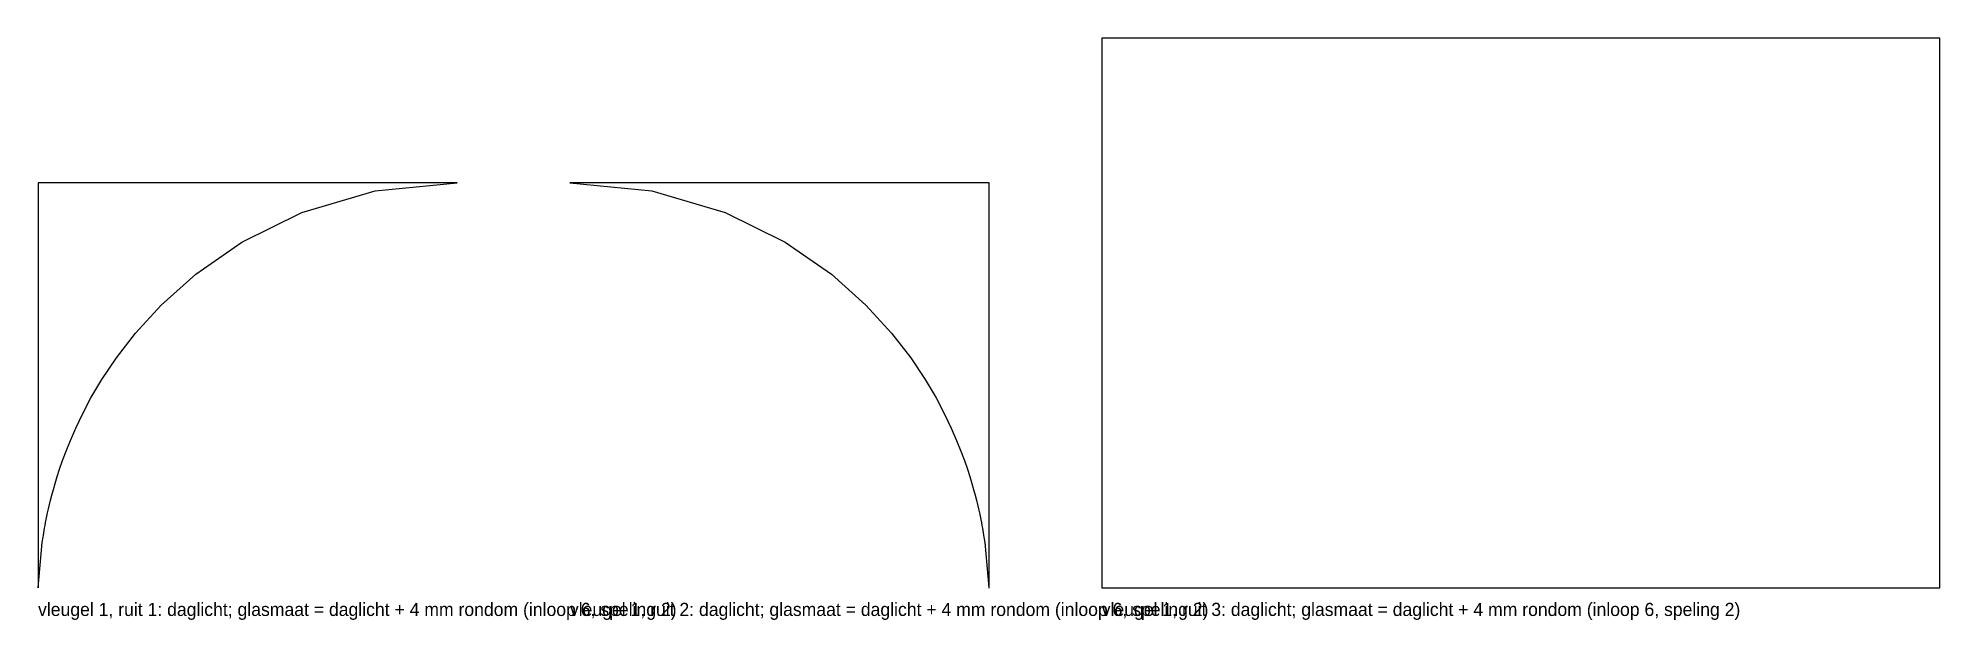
# Model space of a CAD drawing. Header units: millimetres. Extents: x 0 to 7259, y -34 to 595.
# Drawn here: x 0 to 2024, y -34 to 585 of the extents above; entities that cross this region are included whole.
import ezdxf

# ---------------------------------------------------------------- set-up
doc = ezdxf.new("R2010")
doc.units = ezdxf.units.MM

msp = doc.modelspace()

# ---------------------------------------------------------------- texts
at = {"layer": 'TEKST'}
for s, p in [('vleugel 1, ruit 1: daglicht; glasmaat = daglicht + 4 mm rondom (inloop 6, speling 2)', (0, -30)), ('vleugel 1, ruit 2: daglicht; glasmaat = daglicht + 4 mm rondom (inloop 6, speling 2)', (566, -30)), ('vleugel 1, ruit 3: daglicht; glasmaat = daglicht + 4 mm rondom (inloop 6, speling 2)', (1132, -30))]:
    msp.add_text(s, height=14, dxfattribs=at).set_placement(p)

# ---------------------------------------------------------------- linework, layer by layer
at = {"layer": 'DAGLICHT'}
for p, q in [((2024, 585), (1132, 585)), ((1132, 585), (1132, 0)), ((2024, 0), (2024, 585)), ((446, 431), (0, 431)), ((0, 431), (0, 0)), ((358.7204, 422.3766), (446, 431)), ((566, 431), (653.2796, 422.3766)), ((1012, 431), (566, 431)), ((1012, 0), (1012, 431)), ((280.6794, 399.2283), (358.7204, 422.3766)), ((653.2796, 422.3766), (731.3206, 399.2283)), ((216.9127, 367.6683), (280.6794, 399.2283)), ((731.3206, 399.2283), (795.0873, 367.6683)), ((167.7666, 333.5716), (216.9127, 367.6683)), ((795.0873, 367.6683), (844.2334, 333.5716)), ((130.9837, 300.7226), (167.7666, 333.5716)), ((844.2334, 333.5716), (881.0163, 300.7226)), ((103.6881, 270.8995), (130.9837, 300.7226)), ((881.0163, 300.7226), (908.3119, 270.8995)), ((83.3498, 244.6167), (103.6881, 270.8995)), ((908.3119, 270.8995), (928.6502, 244.6167)), ((68.031, 221.7603), (83.3498, 244.6167)), ((928.6502, 244.6167), (943.969, 221.7603)), ((56.3321, 201.9676), (68.031, 221.7603)), ((943.969, 221.7603), (955.6679, 201.9676)), ((40.1325, 169.8989), (47.2644, 184.8148)), ((47.2644, 184.8148), (56.3321, 201.9676)), ((955.6679, 201.9676), (964.7356, 184.8148)), ((964.7356, 184.8148), (971.8675, 169.8989)), ((34.4443, 156.866), (40.1325, 169.8989)), ((971.8675, 169.8989), (977.5557, 156.866)), ((26.0897, 135.3042), (29.8482, 145.4173)), ((29.8482, 145.4173), (34.4443, 156.866)), ((977.5557, 156.866), (982.1518, 145.4173)), ((982.1518, 145.4173), (985.9103, 135.3042)), ((20.3869, 118.3023), (22.9822, 126.3221)), ((22.9822, 126.3221), (26.0897, 135.3042)), ((985.9103, 135.3042), (989.0178, 126.3221)), ((989.0178, 126.3221), (991.6131, 118.3023)), ((14.7474, 98.742), (16.3401, 104.6176)), ((16.3401, 104.6176), (18.1994, 111.1058)), ((18.1994, 111.1058), (20.3869, 118.3023)), ((991.6131, 118.3023), (993.8006, 111.1058)), ((993.8006, 111.1058), (995.6599, 104.6176)), ((995.6599, 104.6176), (997.2526, 98.742)), ((10.2235, 79.9464), (11.1387, 84.0537)), ((11.1387, 84.0537), (12.1807, 88.5219)), ((12.1807, 88.5219), (13.3736, 93.3991)), ((13.3736, 93.3991), (14.7474, 98.742)), ((997.2526, 98.742), (998.6264, 93.3991)), ((998.6264, 93.3991), (999.8193, 88.5219)), ((999.8193, 88.5219), (1000.8613, 84.0537)), ((1000.8613, 84.0537), (1001.7765, 79.9464)), ((6.095, 58.4819), (6.5133, 60.9435)), ((6.5133, 60.9435), (6.9758, 63.573)), ((6.9758, 63.573), (7.4889, 66.3878)), ((7.4889, 66.3878), (8.0602, 69.408)), ((8.0602, 69.408), (8.6988, 72.6563)), ((8.6988, 72.6563), (9.4155, 76.159)), ((9.4155, 76.159), (10.2235, 79.9464)), ((1001.7765, 79.9464), (1002.5845, 76.159)), ((1002.5845, 76.159), (1003.3012, 72.6563)), ((1003.3012, 72.6563), (1003.9398, 69.408)), ((1003.9398, 69.408), (1004.5111, 66.3878)), ((1004.5111, 66.3878), (1005.0242, 63.573)), ((1005.0242, 63.573), (1005.4867, 60.9435)), ((1005.4867, 60.9435), (1005.905, 58.4819)), ((0.2554, 0.0927), (4.5023, 48.2125)), ((4.5023, 48.2125), (4.7668, 50.0327)), ((4.7668, 50.0327), (5.0551, 51.9596)), ((5.0551, 51.9596), (5.3702, 54.0028)), ((5.3702, 54.0028), (5.7155, 56.1728)), ((5.7155, 56.1728), (6.095, 58.4819)), ((1005.905, 58.4819), (1006.2845, 56.1728)), ((1006.2845, 56.1728), (1006.6298, 54.0028)), ((1006.6298, 54.0028), (1006.9449, 51.9596)), ((1006.9449, 51.9596), (1007.2332, 50.0327)), ((1007.2332, 50.0327), (1007.4977, 48.2125)), ((1007.4977, 48.2125), (1011.7446, 0.0927)), ((0, 0), (0.2554, 0.0927)), ((1011.7446, 0.0927), (1012, 0)), ((1132, 0), (2024, 0))]:
    msp.add_line(p, q, dxfattribs=at)

msp.set_redraw_order([(e.dxf.handle, doc.entitydb.next_handle()) for e in msp.query("TEXT MTEXT ATTDEF DIMENSION ARC_DIMENSION")])  # texts and dimensions are drawn at this point

doc.saveas('drawing.dxf')
